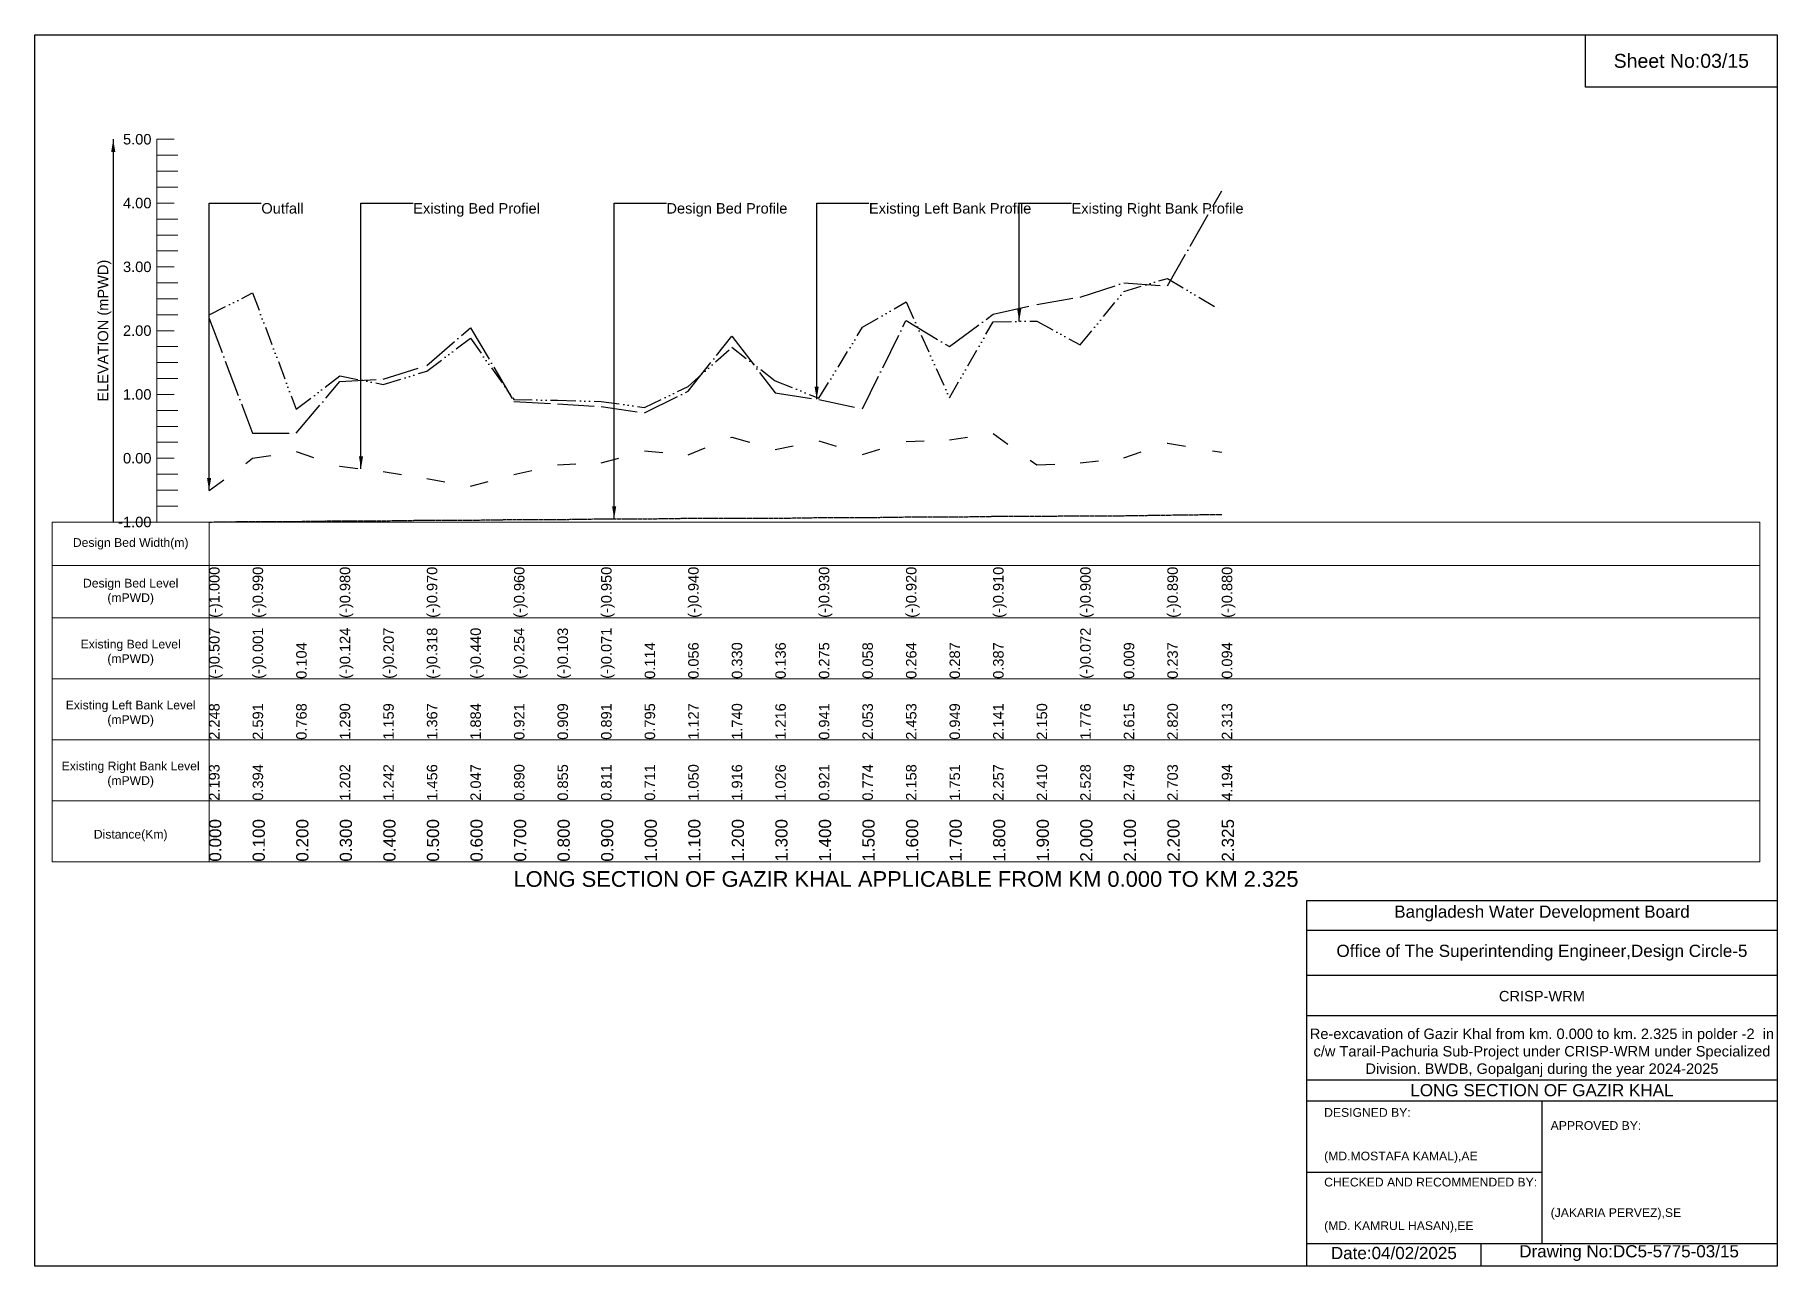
# Model space of a CAD drawing. Header units: inches. Extents: x 91000 to 258000, y -5656 to 9994.
# Drawn here: x 120000 to 128000, y -5656 to 0 of the extents above; entities that cross this region are included whole.
import ezdxf

# ---------------------------------------------------------------- set-up
doc = ezdxf.new("R2010")
doc.units = ezdxf.units.IN
doc.header["$LTSCALE"] = 7
doc.header["$MEASUREMENT"] = 0
for name, pattern in [('ACAD_ISO03W100', [30, 12, -18]), ('ACAD_ISO04W100', [30, 24, -3, 0, -3]), ('ACAD_ISO14W100', [24, 12, -3, 0, -3, 0, -3, 0, -3]), ('CENTER', [2, 1.25, -0.25, 0.25, -0.25])]:
    doc.linetypes.add(name, pattern=pattern)
for name, color, linetype, lineweight in [('Design Bed Level Long Section', 7, 'CENTER', 25), ('Existing Bed Level for Long Section', 7, 'ACAD_ISO03W100', 25), ('Existing Left Bank of Long section', 7, 'ACAD_ISO04W100', 25), ('Existing Right Bank of Long Section', 7, 'ACAD_ISO14W100', 25), ('Long Section Border', 7, 'Continuous', 9), ('Long Section Labels', 7, 'Continuous', 9), ('Vscale for Long Section', 7, 'Continuous', 9)]:
    doc.layers.add(name, color=color, linetype=linetype, lineweight=lineweight)
doc.styles.get("Standard").update_dxf_attribs({"font": 'arial.ttf'})
doc.dimstyles.get("Standard").update_dxf_attribs({"dimtxt": 0.18, "dimasz": 0.18, "dimexe": 0.18, "dimexo": 0.0625, "dimgap": 0.09, "dimtad": 0, "dimtih": 1, "dimtoh": 1, "dimdec": 4, "dimzin": 0, "dimdsep": 46, "dimtxsty": 'Standard', "dimcen": 0.09, "dimadec": 0, "dimazin": 0, "dimtfac": 1, "dimtdec": 4, "dimtofl": 0, "dimtmove": 0, "dimatfit": 3, "dimfxl": 1, "dimtolj": 1, "dimtzin": 0, "dimarcsym": 0})

msp = doc.modelspace()

# ---------------------------------------------------------------- texts
for s, insert, char_height, width, attachment_point in [('Sheet No:03/15', (127560, -120), 64, 613.239, 5), ('CRISP-WRM', (126920, -4416), 48, 2240, 5), ('Re-excavation of Gazir Khal from km. 0.000 to km. 2.325 in polder -2  in c/w Tarail-Pachuria Sub-Project under CRISP-WRM under Specialized Division. BWDB, Gopalganj during the year 2024-2025', (126920, -4676), 48, 2160, 5), ('LONG SECTION OF GAZIR KHAL', (126920, -4848), 56, 2240, 5), ('DESIGNED BY:^J^J^J(MD.MOSTAFA KAMAL),AE', (125920, -5056), 40, 1120, 4), ('APPROVED BY:^J^J^J^J^J^J(JAKARIA PERVEZ),SE', (126960, -5216), 40, 1120, 4), ('CHECKED AND RECOMMENDED BY:^J^J^J(MD. KAMRUL HASAN),EE', (125920, -5376), 40, 1120, 4), ('Date:04/02/2025', (126240, -5596), 56, 1120, 5), ('Drawing No:DC5-5775-03/15', (127320, -5596), 56, 1760, 5)]:
    msp.add_mtext(s, dxfattribs=dict(insert=insert, char_height=char_height, width=width, attachment_point=attachment_point))
at = {"char_height": 56, "attachment_point": 5}
for s, insert in [('Bangladesh Water Development Board', (126920, -4036)), ('Office of The Superintending Engineer,Design Circle-5', (126920, -4216))]:
    msp.add_mtext(s, dxfattribs=dict(at, insert=insert))
at = {"layer": 'Long Section Border', "attachment_point": 5}
for s, insert, char_height in [('Design Bed Width(m)', (120440, -2338), 40), ('Design Bed Level^J(mPWD)', (120440, -2558), 40), ('Existing Bed Level^J(mPWD)', (120440, -2838), 40), ('Existing Left Bank Level^J(mPWD)', (120440, -3118), 40), ('Existing Right Bank Level^J(mPWD)', (120440, -3398), 40), ('Distance(Km)', (120440, -3678), 40), ('LONG SECTION OF GAZIR KHAL APPLICABLE FROM KM 0.000 TO KM 2.325', (124000, -3878), 72)]:
    msp.add_mtext(s, dxfattribs=dict(at, insert=insert, char_height=char_height))
at = {"layer": 'Long Section Labels', "char_height": 48, "attachment_point": 1}
for s, insert in [('Outfall', (121040, -773)), ('Existing Bed Profiel', (121737.5, -773)), ('Design Bed Profile', (122900, -773)), ('Existing Left Bank Profile', (123829.9, -773)), ('Existing Right Bank Profile', (124759.9, -773))]:
    msp.add_mtext(s, dxfattribs=dict(at, insert=insert))
at = {"layer": 'Vscale for Long Section', "char_height": 48, "attachment_point": 6}
for s, insert in [('5.00', (120535.4, -480)), ('4.00', (120535.4, -773)), ('3.00', (120535.4, -1066)), ('2.00', (120535.4, -1359)), ('1.00', (120535.4, -1652)), ('0.00', (120535.4, -1945)), ('-1.00', (120535.4, -2238))]:
    msp.add_mtext(s, dxfattribs=dict(at, insert=insert))
at = {"layer": 'Vscale for Long Section', "rotation": 90}
for s, insert, char_height, attachment_point in [('ELEVATION (mPWD)', (120320, -1359), 48, 5), ('(-)1.000', (120800, -2678), 48, 1), ('(-)0.990', (121000, -2678), 48, 1), ('(-)0.990', (121000, -2678), 48, 1), ('(-)0.980', (121400, -2678), 48, 1), ('(-)0.980', (121400, -2678), 48, 1), ('(-)0.970', (121800, -2678), 48, 1), ('(-)0.970', (121800, -2678), 48, 1), ('(-)0.960', (122200, -2678), 48, 1), ('(-)0.960', (122200, -2678), 48, 1), ('(-)0.950', (122600, -2678), 48, 1), ('(-)0.950', (122600, -2678), 48, 1), ('(-)0.940', (123000, -2678), 48, 1), ('(-)0.940', (123000, -2678), 48, 1), ('(-)0.940', (123000, -2678), 48, 1), ('(-)0.930', (123600, -2678), 48, 1), ('(-)0.930', (123600, -2678), 48, 1), ('(-)0.920', (124000, -2678), 48, 1), ('(-)0.920', (124000, -2678), 48, 1), ('(-)0.910', (124400, -2678), 48, 1), ('(-)0.910', (124400, -2678), 48, 1), ('(-)0.900', (124800, -2678), 48, 1), ('(-)0.900', (124800, -2678), 48, 1), ('(-)0.890', (125200, -2678), 48, 1), ('(-)0.880', (125450, -2678), 48, 1), ('(-)0.507', (120800, -2958), 48, 1), ('(-)0.001', (121000, -2958), 48, 1), ('0.104', (121200, -2958), 48, 1), ('(-)0.124', (121400, -2958), 48, 1), ('(-)0.207', (121600, -2958), 48, 1), ('(-)0.318', (121800, -2958), 48, 1), ('(-)0.440', (122000, -2958), 48, 1), ('(-)0.254', (122200, -2958), 48, 1), ('(-)0.103', (122400, -2958), 48, 1), ('(-)0.103', (122400, -2958), 48, 1), ('(-)0.071', (122600, -2958), 48, 1), ('0.114', (122800, -2958), 48, 1), ('0.056', (123000, -2958), 48, 1), ('0.330', (123200, -2958), 48, 1), ('0.136', (123400, -2958), 48, 1), ('0.275', (123600, -2958), 48, 1), ('0.058', (123800, -2958), 48, 1), ('0.264', (124000, -2958), 48, 1), ('0.287', (124200, -2958), 48, 1), ('0.387', (124400, -2958), 48, 1), ('(-)0.072', (124800, -2958), 48, 1), ('0.009', (125000, -2958), 48, 1), ('0.237', (125200, -2958), 48, 1), ('0.094', (125450, -2958), 48, 1), ('2.248', (120800, -3238), 48, 1), ('2.591', (121000, -3238), 48, 1), ('0.768', (121200, -3238), 48, 1), ('1.290', (121400, -3238), 48, 1), ('1.159', (121600, -3238), 48, 1), ('1.367', (121800, -3238), 48, 1), ('1.884', (122000, -3238), 48, 1), ('0.921', (122200, -3238), 48, 1), ('0.909', (122400, -3238), 48, 1), ('0.891', (122600, -3238), 48, 1), ('0.795', (122800, -3238), 48, 1), ('1.127', (123000, -3238), 48, 1), ('1.740', (123200, -3238), 48, 1), ('1.216', (123400, -3238), 48, 1), ('0.941', (123600, -3238), 48, 1), ('2.053', (123800, -3238), 48, 1), ('2.453', (124000, -3238), 48, 1), ('0.949', (124200, -3238), 48, 1), ('2.141', (124400, -3238), 48, 1), ('2.150', (124600, -3238), 48, 1), ('1.776', (124800, -3238), 48, 1), ('2.615', (125000, -3238), 48, 1), ('2.820', (125200, -3238), 48, 1), ('2.313', (125450, -3238), 48, 1), ('2.193', (120800, -3518), 48, 1), ('0.394', (121000, -3518), 48, 1), ('0.394', (121000, -3518), 48, 1), ('1.202', (121400, -3518), 48, 1), ('1.242', (121600, -3518), 48, 1), ('1.456', (121800, -3518), 48, 1), ('2.047', (122000, -3518), 48, 1), ('0.890', (122200, -3518), 48, 1), ('0.855', (122400, -3518), 48, 1), ('0.811', (122600, -3518), 48, 1), ('0.711', (122800, -3518), 48, 1), ('1.050', (123000, -3518), 48, 1), ('1.916', (123200, -3518), 48, 1), ('1.026', (123400, -3518), 48, 1), ('0.921', (123600, -3518), 48, 1), ('0.774', (123800, -3518), 48, 1), ('2.158', (124000, -3518), 48, 1), ('1.751', (124200, -3518), 48, 1), ('2.257', (124400, -3518), 48, 1), ('2.410', (124600, -3518), 48, 1), ('2.528', (124800, -3518), 48, 1), ('2.749', (125000, -3518), 48, 1), ('2.703', (125200, -3518), 48, 1), ('4.194', (125450, -3518), 48, 1), ('0.000', (120800, -3798), 56, 1), ('0.100', (121000, -3798), 56, 1), ('0.200', (121200, -3798), 56, 1), ('0.300', (121400, -3798), 56, 1), ('0.400', (121600, -3798), 56, 1), ('0.500', (121800, -3798), 56, 1), ('0.600', (122000, -3798), 56, 1), ('0.700', (122200, -3798), 56, 1), ('0.800', (122400, -3798), 56, 1), ('0.900', (122600, -3798), 56, 1), ('1.000', (122800, -3798), 56, 1), ('1.100', (123000, -3798), 56, 1), ('1.200', (123200, -3798), 56, 1), ('1.300', (123400, -3798), 56, 1), ('1.400', (123600, -3798), 56, 1), ('1.500', (123800, -3798), 56, 1), ('1.600', (124000, -3798), 56, 1), ('1.700', (124200, -3798), 56, 1), ('1.800', (124400, -3798), 56, 1), ('1.900', (124600, -3798), 56, 1), ('2.000', (124800, -3798), 56, 1), ('2.100', (125000, -3798), 56, 1), ('2.200', (125200, -3798), 56, 1), ('2.325', (125450, -3798), 56, 1)]:
    msp.add_mtext(s, dxfattribs=dict(at, insert=insert, char_height=char_height, attachment_point=attachment_point))

# ---------------------------------------------------------------- linework, layer by layer
for points in [[(120000, 0), (128000, 0), (128000, -5656), (120000, -5656)], [(127120, 0), (128000, 0), (128000, -240), (127120, -240)]]:
    msp.add_lwpolyline(points, close=True)
for points in [[(125840, -5656), (125840, -3976), (128000, -3976)], [(125840, -4112), (128000, -4112)], [(125840, -4320), (128000, -4320)], [(125840, -4504), (128000, -4504)], [(125840, -4800), (128000, -4800)], [(125840, -4896), (128000, -4896)], [(126920, -4896), (126920, -5552)], [(125840, -5224), (126920, -5224)], [(125840, -5552), (128000, -5552)], [(126640, -5552), (126640, -5656)]]:
    msp.add_lwpolyline(points)
at = {"layer": 'Design Bed Level Long Section'}
msp.add_lwpolyline([(120800, -2238), (121000, -2235.1), (121200, -2235.1), (121400, -2232.1), (121600, -2232.1), (121800, -2229.2), (122000, -2229.2), (122200, -2226.3), (122400, -2226.3), (122600, -2223.3), (122800, -2223.3), (123000, -2220.4), (123200, -2220.4), (123400, -2220.4), (123600, -2217.5), (123800, -2217.5), (124000, -2214.6), (124200, -2214.6), (124400, -2211.6), (124600, -2211.6), (124800, -2208.7), (125000, -2208.7), (125200, -2205.8), (125450, -2202.8)], dxfattribs=at)
at = {"layer": 'Existing Bed Level for Long Section'}
msp.add_lwpolyline([(120800, -2093.6), (121000, -1945.3), (121200, -1914.5), (121400, -1981.3), (121600, -2005.7), (121800, -2038.2), (122000, -2073.9), (122200, -2019.4), (122400, -1975.2), (122600, -1965.8), (122800, -1911.6), (123000, -1928.6), (123200, -1848.3), (123400, -1905.2), (123600, -1864.4), (123800, -1928), (124000, -1867.6), (124200, -1860.9), (124400, -1831.6), (124600, -1975.2), (124800, -1966.1), (125000, -1942.4), (125200, -1875.6), (125450, -1917.5)], dxfattribs=at)
at = {"layer": 'Existing Left Bank of Long section'}
msp.add_lwpolyline([(120800, -1302.5), (121000, -1829.6), (121200, -1829.6), (121400, -1592.8), (121600, -1581.1), (121800, -1518.4), (122000, -1345.2), (122200, -1684.2), (122400, -1694.5), (122600, -1707.4), (122800, -1736.7), (123000, -1637.3), (123200, -1383.6), (123400, -1644.4), (123600, -1675.1), (123800, -1718.2), (124000, -1312.7), (124200, -1432), (124400, -1283.7), (124600, -1238.9), (124800, -1204.3), (125000, -1139.5), (125200, -1153), (125450, -716.2)], dxfattribs=at)
at = {"layer": 'Existing Right Bank of Long Section'}
msp.add_lwpolyline([(120800, -1286.3), (121000, -1185.8), (121200, -1720), (121400, -1567), (121600, -1605.4), (121800, -1544.5), (122000, -1393), (122200, -1675.1), (122400, -1678.7), (122600, -1683.9), (122800, -1712.1), (123000, -1614.8), (123200, -1435.2), (123400, -1588.7), (123600, -1669.3), (123800, -1343.5), (124000, -1226.3), (124200, -1666.9), (124400, -1317.7), (124600, -1315), (124800, -1424.6), (125000, -1178.8), (125200, -1118.7), (125450, -1267.3)], dxfattribs=at)
at = {"layer": 'Long Section Border'}
msp.add_lwpolyline([(120080, -2238), (127920, -2238), (127920, -3798), (120080, -3798)], close=True, dxfattribs=at)
for points in [[(120800, -2238), (120800, -3798)], [(120080, -2438), (127920, -2438)], [(120080, -2678), (127920, -2678)], [(120080, -2958), (127920, -2958)], [(120080, -3238), (127920, -3238)], [(120080, -3518), (127920, -3518)]]:
    msp.add_lwpolyline(points, dxfattribs=at)
at = {"layer": 'Vscale for Long Section'}
for points in [[(120560, -2238), (120560, -1945), (120560, -1652), (120560, -1359), (120560, -1066), (120560, -773), (120560, -480)], [(120560, -480), (120640, -480)], [(120560, -553.2), (120656, -553.2)], [(120560, -626.5), (120656, -626.5)], [(120560, -699.8), (120656, -699.8)], [(120560, -773), (120640, -773)], [(120560, -846.2), (120656, -846.2)], [(120560, -919.5), (120656, -919.5)], [(120560, -992.8), (120656, -992.8)], [(120560, -1066), (120640, -1066)], [(120560, -1139.2), (120656, -1139.2)], [(120560, -1212.5), (120656, -1212.5)], [(120560, -1285.8), (120656, -1285.8)], [(120560, -1359), (120640, -1359)], [(120560, -1432.2), (120656, -1432.2)], [(120560, -1505.5), (120656, -1505.5)], [(120560, -1578.8), (120656, -1578.8)], [(120560, -1652), (120640, -1652)], [(120560, -1725.2), (120656, -1725.2)], [(120560, -1798.5), (120656, -1798.5)], [(120560, -1871.8), (120656, -1871.8)], [(120560, -1945), (120640, -1945)], [(120560, -2018.2), (120656, -2018.2)], [(120560, -2091.5), (120656, -2091.5)], [(120560, -2164.8), (120656, -2164.8)], [(120560, -2238), (120640, -2238)]]:
    msp.add_lwpolyline(points, dxfattribs=at)

msp.set_redraw_order([(e.dxf.handle, doc.entitydb.next_handle()) for e in msp.query("TEXT MTEXT ATTDEF DIMENSION ARC_DIMENSION")])  # texts and dimensions are drawn at this point

# ---------------------------------------------------------------- leaders
at = {"layer": 'Long Section Labels', "annotation_type": 0, "has_hookline": 1, "hookline_direction": 0}
for points, text_width in [([(120800, -2093.6), (120800, -773), (121039.9, -773)], 185.8), ([(121497.5, -1993.2), (121497.5, -773), (121737.4, -773)], 571.4), ([(122660, -2223.3), (122660, -773), (122899.9, -773)], 547.4), ([(123589.9, -1673.6), (123589.9, -773), (123829.8, -773)], 737.4), ([(124519.9, -1316.1), (124519.9, -773), (124759.8, -773)], 782)]:
    msp.add_leader(points, dimstyle='Standard', override={"dimasz": 57.6}, dxfattribs=dict(at, text_width=text_width))
at = {"layer": 'Vscale for Long Section'}
msp.add_leader([(120360, -480), (120360, -2238)], dimstyle='Standard', override={"dimasz": 57.6}, dxfattribs=at)

doc.saveas('drawing.dxf')
